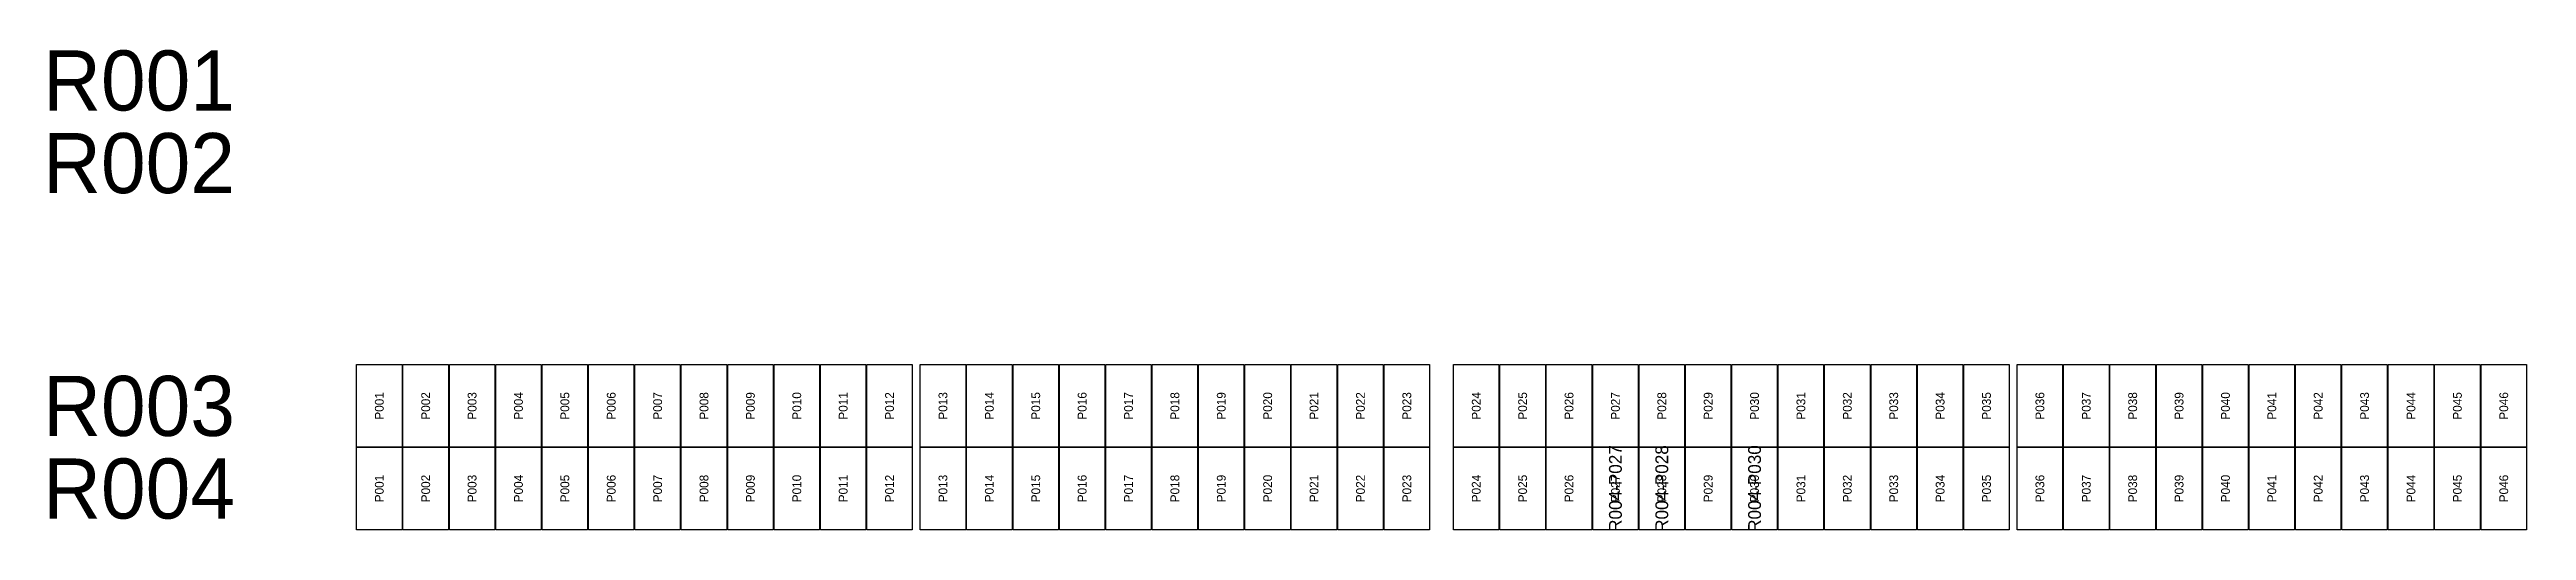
# Model space of a CAD drawing. Extents: x 296295 to 296770, y 651564 to 652121.
# Drawn here: x 296295.2 to 296357, y 652108.5 to 652120.6 of the extents above; entities that cross this region are included whole.
import ezdxf
from ezdxf.enums import TextEntityAlignment as Align

# ---------------------------------------------------------------- set-up
doc = ezdxf.new("R2010")
doc.units = 0

msp = doc.modelspace()

# ---------------------------------------------------------------- texts
at = {"layer": 'DEFECT_LABELS'}
for s, p in [('R004-P027', (296334.284, 652109.59)), ('R004-P028', (296335.442, 652109.59)), ('R004-P030', (296337.758, 652109.59))]:
    msp.add_text(s, height=0.32, rotation=90, dxfattribs=at).set_placement(p, align=Align.MIDDLE_CENTER)
at = {"layer": 'PANEL_POSITION'}
for s, p in [('P001', (296303.424, 652111.653)), ('P002', (296304.582, 652111.653)), ('P003', (296305.74, 652111.653)), ('P004', (296306.898, 652111.653)), ('P005', (296308.056, 652111.653)), ('P006', (296309.214, 652111.653)), ('P007', (296310.372, 652111.653)), ('P008', (296311.53, 652111.653)), ('P009', (296312.688, 652111.653)), ('P010', (296313.846, 652111.653)), ('P011', (296315.004, 652111.653)), ('P012', (296316.162, 652111.653)), ('P013', (296317.496, 652111.653)), ('P014', (296318.654, 652111.653)), ('P015', (296319.812, 652111.653)), ('P016', (296320.97, 652111.653)), ('P017', (296322.128, 652111.653)), ('P018', (296323.286, 652111.653)), ('P019', (296324.444, 652111.653)), ('P020', (296325.602, 652111.653)), ('P021', (296326.76, 652111.653)), ('P022', (296327.918, 652111.653)), ('P023', (296329.076, 652111.653)), ('P024', (296330.81, 652111.653)), ('P025', (296331.968, 652111.653)), ('P026', (296333.126, 652111.653)), ('P027', (296334.284, 652111.653)), ('P028', (296335.442, 652111.653)), ('P029', (296336.6, 652111.653)), ('P030', (296337.758, 652111.653)), ('P031', (296338.916, 652111.653)), ('P032', (296340.074, 652111.653)), ('P033', (296341.232, 652111.653)), ('P034', (296342.39, 652111.653)), ('P035', (296343.548, 652111.653)), ('P036', (296344.882, 652111.653)), ('P037', (296346.04, 652111.653)), ('P038', (296347.198, 652111.653)), ('P039', (296348.356, 652111.653)), ('P040', (296349.514, 652111.653)), ('P041', (296350.672, 652111.653)), ('P042', (296351.83, 652111.653)), ('P043', (296352.988, 652111.653)), ('P044', (296354.146, 652111.653)), ('P045', (296355.304, 652111.653)), ('P046', (296356.462, 652111.653)), ('P001', (296303.424, 652109.59)), ('P002', (296304.582, 652109.59)), ('P003', (296305.74, 652109.59)), ('P004', (296306.898, 652109.59)), ('P005', (296308.056, 652109.59)), ('P006', (296309.214, 652109.59)), ('P007', (296310.372, 652109.59)), ('P008', (296311.53, 652109.59)), ('P009', (296312.688, 652109.59)), ('P010', (296313.846, 652109.59)), ('P011', (296315.004, 652109.59)), ('P012', (296316.162, 652109.59)), ('P013', (296317.496, 652109.59)), ('P014', (296318.654, 652109.59)), ('P015', (296319.812, 652109.59)), ('P016', (296320.97, 652109.59)), ('P017', (296322.128, 652109.59)), ('P018', (296323.286, 652109.59)), ('P019', (296324.444, 652109.59)), ('P020', (296325.602, 652109.59)), ('P021', (296326.76, 652109.59)), ('P022', (296327.918, 652109.59)), ('P023', (296329.076, 652109.59)), ('P024', (296330.81, 652109.59)), ('P025', (296331.968, 652109.59)), ('P026', (296333.126, 652109.59)), ('P027', (296334.284, 652109.59)), ('P028', (296335.442, 652109.59)), ('P029', (296336.6, 652109.59)), ('P030', (296337.758, 652109.59)), ('P031', (296338.916, 652109.59)), ('P032', (296340.074, 652109.59)), ('P033', (296341.232, 652109.59)), ('P034', (296342.39, 652109.59)), ('P035', (296343.548, 652109.59)), ('P036', (296344.882, 652109.59)), ('P037', (296346.04, 652109.59)), ('P038', (296347.198, 652109.59)), ('P039', (296348.356, 652109.59)), ('P040', (296349.514, 652109.59)), ('P041', (296350.672, 652109.59)), ('P042', (296351.83, 652109.59)), ('P043', (296352.988, 652109.59)), ('P044', (296354.146, 652109.59)), ('P045', (296355.304, 652109.59)), ('P046', (296356.462, 652109.59))]:
    msp.add_text(s, height=0.22, rotation=90, dxfattribs=at).set_placement(p, align=Align.MIDDLE_CENTER)
at = {"layer": 'ROW_LABELS'}
for s, p in [('R001', (296297.424, 652119.779)), ('R002', (296297.424, 652117.716)), ('R003', (296297.424, 652111.653)), ('R004', (296297.424, 652109.59))]:
    msp.add_text(s, height=1.5, dxfattribs=at).set_placement(p, align=Align.MIDDLE_CENTER)

# ---------------------------------------------------------------- linework, layer by layer
at = {"layer": 'DEFECTIVE_PANELS'}
for points in [[(296333.717, 652110.622), (296334.851, 652110.622), (296334.851, 652108.559), (296333.717, 652108.559)], [(296334.875, 652110.622), (296336.009, 652110.622), (296336.009, 652108.559), (296334.875, 652108.559)], [(296337.191, 652110.622), (296338.325, 652110.622), (296338.325, 652108.559), (296337.191, 652108.559)]]:
    msp.add_lwpolyline(points, close=True, dxfattribs=at)
at = {"layer": 'PANELS_MASTER'}
for points in [[(296302.857, 652112.685), (296303.991, 652112.685), (296303.991, 652110.622), (296302.857, 652110.622)], [(296304.015, 652112.685), (296305.149, 652112.685), (296305.149, 652110.622), (296304.015, 652110.622)], [(296305.173, 652112.685), (296306.307, 652112.685), (296306.307, 652110.622), (296305.173, 652110.622)], [(296306.331, 652112.685), (296307.465, 652112.685), (296307.465, 652110.622), (296306.331, 652110.622)], [(296307.489, 652112.685), (296308.623, 652112.685), (296308.623, 652110.622), (296307.489, 652110.622)], [(296308.647, 652112.685), (296309.781, 652112.685), (296309.781, 652110.622), (296308.647, 652110.622)], [(296309.805, 652112.685), (296310.939, 652112.685), (296310.939, 652110.622), (296309.805, 652110.622)], [(296310.963, 652112.685), (296312.097, 652112.685), (296312.097, 652110.622), (296310.963, 652110.622)], [(296312.121, 652112.685), (296313.255, 652112.685), (296313.255, 652110.622), (296312.121, 652110.622)], [(296313.279, 652112.685), (296314.413, 652112.685), (296314.413, 652110.622), (296313.279, 652110.622)], [(296314.437, 652112.685), (296315.571, 652112.685), (296315.571, 652110.622), (296314.437, 652110.622)], [(296315.595, 652112.685), (296316.729, 652112.685), (296316.729, 652110.622), (296315.595, 652110.622)], [(296316.929, 652112.685), (296318.063, 652112.685), (296318.063, 652110.622), (296316.929, 652110.622)], [(296318.087, 652112.685), (296319.221, 652112.685), (296319.221, 652110.622), (296318.087, 652110.622)], [(296319.245, 652112.685), (296320.379, 652112.685), (296320.379, 652110.622), (296319.245, 652110.622)], [(296320.403, 652112.685), (296321.537, 652112.685), (296321.537, 652110.622), (296320.403, 652110.622)], [(296321.561, 652112.685), (296322.695, 652112.685), (296322.695, 652110.622), (296321.561, 652110.622)], [(296322.719, 652112.685), (296323.853, 652112.685), (296323.853, 652110.622), (296322.719, 652110.622)], [(296323.877, 652112.685), (296325.011, 652112.685), (296325.011, 652110.622), (296323.877, 652110.622)], [(296325.035, 652112.685), (296326.169, 652112.685), (296326.169, 652110.622), (296325.035, 652110.622)], [(296326.193, 652112.685), (296327.327, 652112.685), (296327.327, 652110.622), (296326.193, 652110.622)], [(296327.351, 652112.685), (296328.485, 652112.685), (296328.485, 652110.622), (296327.351, 652110.622)], [(296328.509, 652112.685), (296329.643, 652112.685), (296329.643, 652110.622), (296328.509, 652110.622)], [(296330.243, 652112.685), (296331.377, 652112.685), (296331.377, 652110.622), (296330.243, 652110.622)], [(296331.401, 652112.685), (296332.535, 652112.685), (296332.535, 652110.622), (296331.401, 652110.622)], [(296332.559, 652112.685), (296333.693, 652112.685), (296333.693, 652110.622), (296332.559, 652110.622)], [(296333.717, 652112.685), (296334.851, 652112.685), (296334.851, 652110.622), (296333.717, 652110.622)], [(296334.875, 652112.685), (296336.009, 652112.685), (296336.009, 652110.622), (296334.875, 652110.622)], [(296336.033, 652112.685), (296337.167, 652112.685), (296337.167, 652110.622), (296336.033, 652110.622)], [(296337.191, 652112.685), (296338.325, 652112.685), (296338.325, 652110.622), (296337.191, 652110.622)], [(296338.349, 652112.685), (296339.483, 652112.685), (296339.483, 652110.622), (296338.349, 652110.622)], [(296339.507, 652112.685), (296340.641, 652112.685), (296340.641, 652110.622), (296339.507, 652110.622)], [(296340.665, 652112.685), (296341.799, 652112.685), (296341.799, 652110.622), (296340.665, 652110.622)], [(296341.823, 652112.685), (296342.957, 652112.685), (296342.957, 652110.622), (296341.823, 652110.622)], [(296342.981, 652112.685), (296344.115, 652112.685), (296344.115, 652110.622), (296342.981, 652110.622)], [(296344.315, 652112.685), (296345.449, 652112.685), (296345.449, 652110.622), (296344.315, 652110.622)], [(296345.473, 652112.685), (296346.607, 652112.685), (296346.607, 652110.622), (296345.473, 652110.622)], [(296346.631, 652112.685), (296347.765, 652112.685), (296347.765, 652110.622), (296346.631, 652110.622)], [(296347.789, 652112.685), (296348.923, 652112.685), (296348.923, 652110.622), (296347.789, 652110.622)], [(296348.947, 652112.685), (296350.081, 652112.685), (296350.081, 652110.622), (296348.947, 652110.622)], [(296350.105, 652112.685), (296351.239, 652112.685), (296351.239, 652110.622), (296350.105, 652110.622)], [(296351.263, 652112.685), (296352.397, 652112.685), (296352.397, 652110.622), (296351.263, 652110.622)], [(296352.421, 652112.685), (296353.555, 652112.685), (296353.555, 652110.622), (296352.421, 652110.622)], [(296353.579, 652112.685), (296354.713, 652112.685), (296354.713, 652110.622), (296353.579, 652110.622)], [(296354.737, 652112.685), (296355.871, 652112.685), (296355.871, 652110.622), (296354.737, 652110.622)], [(296355.895, 652112.685), (296357.029, 652112.685), (296357.029, 652110.622), (296355.895, 652110.622)], [(296302.857, 652110.622), (296303.991, 652110.622), (296303.991, 652108.559), (296302.857, 652108.559)], [(296304.015, 652110.622), (296305.149, 652110.622), (296305.149, 652108.559), (296304.015, 652108.559)], [(296305.173, 652110.622), (296306.307, 652110.622), (296306.307, 652108.559), (296305.173, 652108.559)], [(296306.331, 652110.622), (296307.465, 652110.622), (296307.465, 652108.559), (296306.331, 652108.559)], [(296307.489, 652110.622), (296308.623, 652110.622), (296308.623, 652108.559), (296307.489, 652108.559)], [(296308.647, 652110.622), (296309.781, 652110.622), (296309.781, 652108.559), (296308.647, 652108.559)], [(296309.805, 652110.622), (296310.939, 652110.622), (296310.939, 652108.559), (296309.805, 652108.559)], [(296310.963, 652110.622), (296312.097, 652110.622), (296312.097, 652108.559), (296310.963, 652108.559)], [(296312.121, 652110.622), (296313.255, 652110.622), (296313.255, 652108.559), (296312.121, 652108.559)], [(296313.279, 652110.622), (296314.413, 652110.622), (296314.413, 652108.559), (296313.279, 652108.559)], [(296314.437, 652110.622), (296315.571, 652110.622), (296315.571, 652108.559), (296314.437, 652108.559)], [(296315.595, 652110.622), (296316.729, 652110.622), (296316.729, 652108.559), (296315.595, 652108.559)], [(296316.929, 652110.622), (296318.063, 652110.622), (296318.063, 652108.559), (296316.929, 652108.559)], [(296318.087, 652110.622), (296319.221, 652110.622), (296319.221, 652108.559), (296318.087, 652108.559)], [(296319.245, 652110.622), (296320.379, 652110.622), (296320.379, 652108.559), (296319.245, 652108.559)], [(296320.403, 652110.622), (296321.537, 652110.622), (296321.537, 652108.559), (296320.403, 652108.559)], [(296321.561, 652110.622), (296322.695, 652110.622), (296322.695, 652108.559), (296321.561, 652108.559)], [(296322.719, 652110.622), (296323.853, 652110.622), (296323.853, 652108.559), (296322.719, 652108.559)], [(296323.877, 652110.622), (296325.011, 652110.622), (296325.011, 652108.559), (296323.877, 652108.559)], [(296325.035, 652110.622), (296326.169, 652110.622), (296326.169, 652108.559), (296325.035, 652108.559)], [(296326.193, 652110.622), (296327.327, 652110.622), (296327.327, 652108.559), (296326.193, 652108.559)], [(296327.351, 652110.622), (296328.485, 652110.622), (296328.485, 652108.559), (296327.351, 652108.559)], [(296328.509, 652110.622), (296329.643, 652110.622), (296329.643, 652108.559), (296328.509, 652108.559)], [(296330.243, 652110.622), (296331.377, 652110.622), (296331.377, 652108.559), (296330.243, 652108.559)], [(296331.401, 652110.622), (296332.535, 652110.622), (296332.535, 652108.559), (296331.401, 652108.559)], [(296332.559, 652110.622), (296333.693, 652110.622), (296333.693, 652108.559), (296332.559, 652108.559)], [(296336.033, 652110.622), (296337.167, 652110.622), (296337.167, 652108.559), (296336.033, 652108.559)], [(296338.349, 652110.622), (296339.483, 652110.622), (296339.483, 652108.559), (296338.349, 652108.559)], [(296339.507, 652110.622), (296340.641, 652110.622), (296340.641, 652108.559), (296339.507, 652108.559)], [(296340.665, 652110.622), (296341.799, 652110.622), (296341.799, 652108.559), (296340.665, 652108.559)], [(296341.823, 652110.622), (296342.957, 652110.622), (296342.957, 652108.559), (296341.823, 652108.559)], [(296342.981, 652110.622), (296344.115, 652110.622), (296344.115, 652108.559), (296342.981, 652108.559)], [(296344.315, 652110.622), (296345.449, 652110.622), (296345.449, 652108.559), (296344.315, 652108.559)], [(296345.473, 652110.622), (296346.607, 652110.622), (296346.607, 652108.559), (296345.473, 652108.559)], [(296346.631, 652110.622), (296347.765, 652110.622), (296347.765, 652108.559), (296346.631, 652108.559)], [(296347.789, 652110.622), (296348.923, 652110.622), (296348.923, 652108.559), (296347.789, 652108.559)], [(296348.947, 652110.622), (296350.081, 652110.622), (296350.081, 652108.559), (296348.947, 652108.559)], [(296350.105, 652110.622), (296351.239, 652110.622), (296351.239, 652108.559), (296350.105, 652108.559)], [(296351.263, 652110.622), (296352.397, 652110.622), (296352.397, 652108.559), (296351.263, 652108.559)], [(296352.421, 652110.622), (296353.555, 652110.622), (296353.555, 652108.559), (296352.421, 652108.559)], [(296353.579, 652110.622), (296354.713, 652110.622), (296354.713, 652108.559), (296353.579, 652108.559)], [(296354.737, 652110.622), (296355.871, 652110.622), (296355.871, 652108.559), (296354.737, 652108.559)], [(296355.895, 652110.622), (296357.029, 652110.622), (296357.029, 652108.559), (296355.895, 652108.559)]]:
    msp.add_lwpolyline(points, close=True, dxfattribs=at)

msp.set_redraw_order([(e.dxf.handle, doc.entitydb.next_handle()) for e in msp.query("TEXT MTEXT ATTDEF DIMENSION ARC_DIMENSION")])  # texts and dimensions are drawn at this point

doc.saveas('drawing.dxf')
